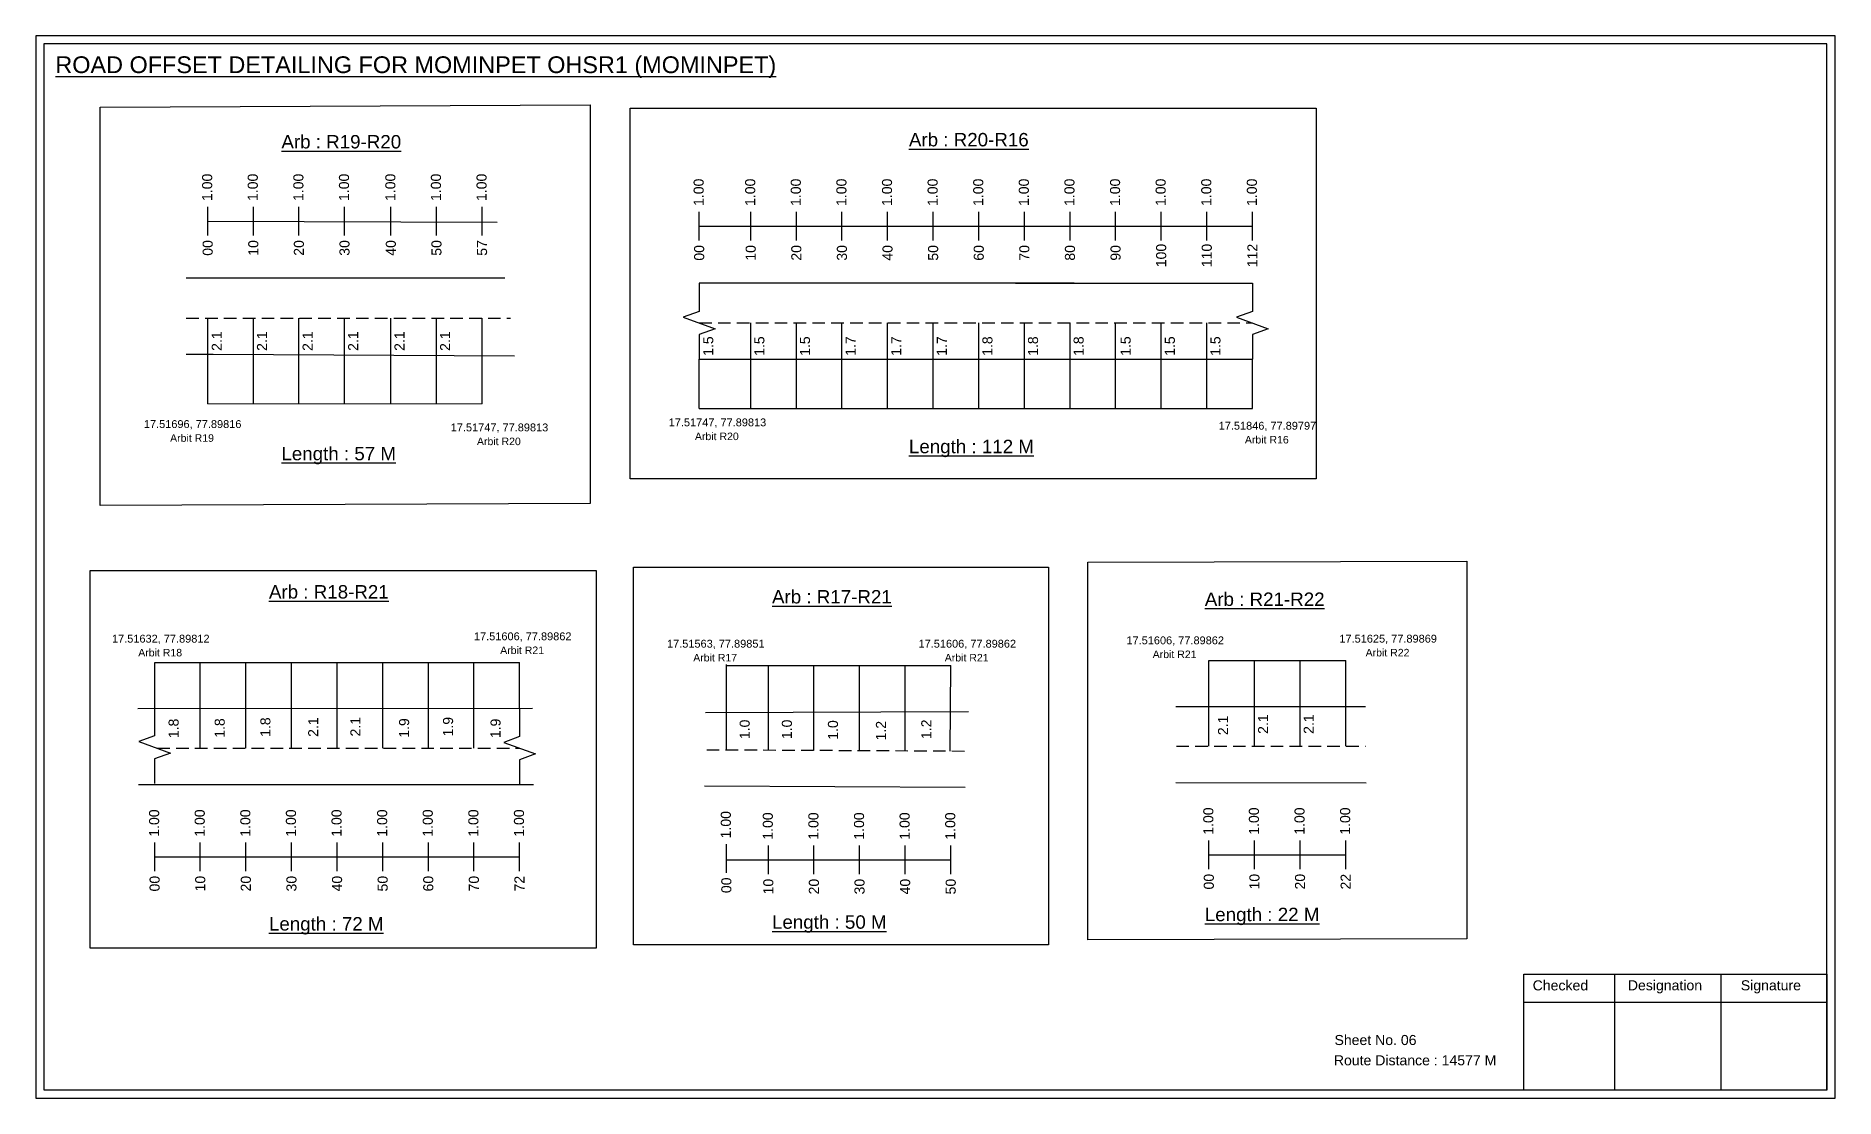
# Model space of a CAD drawing. Header units: inches. Extents: x 1446 to 12099, y 451 to 5049.
# Drawn here: x 6633 to 7169, y 2005 to 2322 of the extents above; entities that cross this region are included whole.
import ezdxf

# ---------------------------------------------------------------- set-up
doc = ezdxf.new("R2010")
doc.units = ezdxf.units.IN
doc.header["$MEASUREMENT"] = 0
doc.linetypes.add('DASHED2', pattern=[0.375, 0.25, -0.125])
doc.layers.add('PDF_Geometry', color=7, linetype='Continuous')
doc.layers.add('PDF_Text', color=5, linetype='Continuous')
doc.styles.add('PDF Arial', font='arial.ttf')
doc.styles.get("Standard").update_dxf_attribs({"font": 'arial.ttf'})

msp = doc.modelspace()

# ---------------------------------------------------------------- texts
at = {"color": 242, "true_color": 0xcd2027}
for s, height, p in [('%%UROAD OFFSET DETAILING FOR MOMINPET OHSR1 (MOMINPET)', 5, (6638.6, 2310.49)), ('%%UArb : R19-R20', 4, (6706.01, 2288.02)), ('%%UArb : R20-R16', 4, (6893.14, 2288.64)), ('%%ULength : 112 M', 4, (6893.14, 2197.14)), ('%%ULength : 57 M', 4, (6706.01, 2195.02)), ('%%UArb : R18-R21', 4, (6702.3, 2153.8)), ('%%UArb : R17-R21', 4, (6852.31, 2152.33)), ('%%UArb : R21-R22', 4, (6981.37, 2151.59)), ('%%ULength : 22 M', 4, (6981.37, 2057.59)), ('%%ULength : 72 M', 4, (6702.3, 2054.8)), ('%%ULength : 50 M', 4, (6852.31, 2055.33))]:
    msp.add_text(s, height=height, dxfattribs=at).set_placement(p)
at = {"color": 217, "true_color": 0x93278f}
for s, p in [('1.00', (6685.37, 2272.34)), ('1.00', (6698.97, 2272.34)), ('1.00', (6712.57, 2272.34)), ('1.00', (6726.17, 2272.34)), ('1.00', (6739.99, 2272.34)), ('1.00', (6753.59, 2272.34)), ('1.00', (6767.19, 2272.34)), ('1.00', (6831.93, 2270.87)), ('1.00', (6847.3, 2270.87)), ('1.00', (6860.9, 2270.87)), ('1.00', (6874.5, 2270.87)), ('1.00', (6888.1, 2270.87)), ('1.00', (6901.7, 2270.87)), ('1.00', (6915.3, 2270.87)), ('1.00', (6928.9, 2270.87)), ('1.00', (6942.5, 2270.87)), ('1.00', (6956.1, 2270.87)), ('1.00', (6969.7, 2270.87)), ('1.00', (6983.3, 2270.87)), ('1.00', (6996.9, 2270.87)), ('00', (6685.52, 2256.02)), ('10', (6699.12, 2256.02)), ('20', (6712.72, 2256.02)), ('30', (6726.32, 2256.02)), ('40', (6740.14, 2256.02)), ('50', (6753.74, 2256.02)), ('57', (6767.34, 2256.02)), ('00', (6832.08, 2254.55)), ('10', (6847.45, 2254.55)), ('20', (6861.05, 2254.55)), ('30', (6874.65, 2254.55)), ('40', (6888.25, 2254.55)), ('50', (6901.85, 2254.55)), ('60', (6915.45, 2254.55)), ('70', (6929.05, 2254.55)), ('80', (6942.65, 2254.55)), ('90', (6956.25, 2254.55)), ('100', (6969.85, 2252.59)), ('110', (6983.45, 2252.59)), ('112', (6997.05, 2252.59)), ('1.00', (6669.55, 2082.76)), ('1.00', (6683.15, 2082.76)), ('1.00', (6696.75, 2082.76)), ('1.00', (6710.35, 2082.76)), ('1.00', (6723.95, 2082.76)), ('1.00', (6737.55, 2082.76)), ('1.00', (6751.15, 2082.76)), ('1.00', (6764.75, 2082.76)), ('1.00', (6778.35, 2082.76)), ('1.00', (6840.03, 2082.27)), ('1.00', (6852.55, 2081.88)), ('1.00', (6866.15, 2081.88)), ('1.00', (6879.75, 2081.88)), ('1.00', (6893.35, 2081.88)), ('1.00', (6906.95, 2081.88)), ('1.00', (6983.91, 2083.35)), ('1.00', (6997.51, 2083.35)), ('1.00', (7011.11, 2083.35)), ('1.00', (7024.71, 2083.35)), ('00', (6669.7, 2066.44)), ('10', (6683.3, 2066.44)), ('20', (6696.9, 2066.44)), ('30', (6710.5, 2066.44)), ('40', (6724.1, 2066.44)), ('50', (6737.7, 2066.44)), ('60', (6751.3, 2066.44)), ('70', (6764.9, 2066.44)), ('72', (6778.5, 2066.44)), ('00', (6984.06, 2067.03)), ('10', (6997.66, 2067.03)), ('20', (7011.26, 2067.03)), ('22', (7024.86, 2067.03)), ('00', (6840.18, 2065.95)), ('10', (6852.7, 2065.56)), ('20', (6866.3, 2065.56)), ('30', (6879.9, 2065.56)), ('40', (6893.5, 2065.56)), ('50', (6907.1, 2065.56))]:
    msp.add_text(s, height=3, rotation=90, dxfattribs=at).set_placement(p)
for s, p in [('2.1', (6688.22, 2227.64)), ('2.1', (6701.71, 2227.64)), ('2.1', (6715.31, 2227.64)), ('2.1', (6728.91, 2227.64)), ('2.1', (6742.73, 2227.64)), ('2.1', (6756.33, 2227.64)), ('1.5', (6834.78, 2226.16)), ('1.5', (6850.04, 2226.16)), ('1.5', (6863.64, 2226.16)), ('1.7', (6877.24, 2226.16)), ('1.7', (6890.84, 2226.16)), ('1.7', (6904.44, 2226.16)), ('1.8', (6918.04, 2226.16)), ('1.8', (6931.64, 2226.16)), ('1.8', (6945.24, 2226.16)), ('1.5', (6959.27, 2226.16)), ('1.5', (6972.44, 2226.16)), ('1.5', (6986.04, 2226.16)), ('1.8', (6675.36, 2112.15)), ('1.8', (6689.11, 2112.27)), ('1.8', (6702.73, 2112.53)), ('2.1', (6716.99, 2112.53)), ('2.1', (6729.58, 2112.66)), ('1.9', (6744.1, 2112.27)), ('1.9', (6757.2, 2112.66)), ('1.9', (6771.36, 2112.16)), ('1.0', (6845.66, 2111.87)), ('1.0', (6858.24, 2111.87)), ('1.0', (6871.98, 2111.68)), ('1.2', (6886.29, 2111.48)), ('1.2', (6899.81, 2111.9)), ('2.1', (6988.3, 2113.06)), ('2.1', (7000.25, 2113.43)), ('2.1', (7013.85, 2113.43))]:
    msp.add_text(s, height=3, rotation=90).set_placement(p)
at = {"color": 5}
for s, height, p in [('17.51696, 77.89816', 2.34, (6665, 2204.66)), ('17.51747, 77.89813', 2.34, (6756.5, 2203.66)), ('17.51747, 77.89813', 2.34, (6821.5, 2205.16)), ('17.51846, 77.89797', 2.34, (6985.5, 2204.16)), ('Arbit R19', 2.246, (6672.82, 2200.54)), ('Arbit R20', 2.246, (6764.32, 2199.54)), ('Arbit R20', 2.246, (6829.32, 2201.04)), ('Arbit R16', 2.246, (6993.32, 2200.04)), ('17.51632, 77.89812', 2.34, (6655.5, 2140.66)), ('17.51606, 77.89862', 2.34, (6763.43, 2141.36)), ('17.51563, 77.89851', 2.34, (6821, 2139.16)), ('17.51606, 77.89862', 2.34, (6896, 2139.16)), ('17.51606, 77.89862', 2.34, (6958, 2140.16)), ('17.51625, 77.89869', 2.34, (7021.5, 2140.66)), ('Arbit R18', 2.246, (6663.32, 2136.54)), ('Arbit R21', 2.246, (6771.25, 2137.24)), ('Arbit R17', 2.246, (6828.82, 2135.04)), ('Arbit R21', 2.246, (6903.82, 2135.04)), ('Arbit R21', 2.246, (6965.82, 2136.04)), ('Arbit R22', 2.246, (7029.32, 2136.54))]:
    msp.add_text(s, height=height, dxfattribs=at).set_placement(p)
for s, p in [('Sheet No. 06', (7020.04, 2020.65)), ('Route Distance : 14577 M', (7019.85, 2014.6))]:
    msp.add_text(s, height=3).set_placement(p)
at = {"layer": 'PDF_Text', "color": 7, "attachment_point": 7, "style": 'PDF Arial'}
for s, insert, char_height in [('Checked', (7079.14, 2036.9), 3.001), ('Designation', (7107.52, 2036.06), 3.0006), ('Signature', (7141.2, 2036.06), 3.001)]:
    msp.add_mtext(s, dxfattribs=dict(at, insert=insert, char_height=char_height))

# ---------------------------------------------------------------- linework, layer by layer
at = {"color": 217, "true_color": 0x93278f}
for p, q in [((6684.04, 2262.05), (6684.04, 2270.61)), ((6697.64, 2262.05), (6697.64, 2270.61)), ((6711.24, 2262.05), (6711.24, 2270.61)), ((6724.84, 2262.05), (6724.84, 2270.61)), ((6738.66, 2262.05), (6738.66, 2270.61)), ((6752.26, 2262.05), (6752.26, 2270.61)), ((6765.86, 2262.05), (6765.86, 2270.61)), ((6684.04, 2266.32), (6770.37, 2266.08)), ((6830.6, 2260.57), (6830.6, 2269.13)), ((6830.6, 2264.84), (6995.57, 2264.84)), ((6845.97, 2260.57), (6845.97, 2269.13)), ((6859.57, 2260.57), (6859.57, 2269.13)), ((6873.17, 2260.57), (6873.17, 2269.13)), ((6886.77, 2260.57), (6886.77, 2269.13)), ((6900.37, 2260.57), (6900.37, 2269.13)), ((6913.97, 2260.57), (6913.97, 2269.13)), ((6927.57, 2260.57), (6927.57, 2269.13)), ((6941.17, 2260.57), (6941.17, 2269.13)), ((6954.77, 2260.57), (6954.77, 2269.13)), ((6968.37, 2260.57), (6968.37, 2269.13)), ((6981.97, 2260.57), (6981.97, 2269.13)), ((6995.57, 2260.57), (6995.57, 2269.13)), ((6982.58, 2073.05), (6982.58, 2081.61)), ((6996.18, 2073.05), (6996.18, 2081.61)), ((7009.78, 2073.05), (7009.78, 2081.61)), ((7023.38, 2073.05), (7023.38, 2081.61)), ((6668.23, 2072.46), (6668.23, 2081.02)), ((6668.23, 2076.73), (6777.03, 2076.73)), ((6681.83, 2072.46), (6681.83, 2081.02)), ((6695.43, 2072.46), (6695.43, 2081.02)), ((6709.03, 2072.46), (6709.03, 2081.02)), ((6722.63, 2072.46), (6722.63, 2081.02)), ((6736.23, 2072.46), (6736.23, 2081.02)), ((6749.83, 2072.46), (6749.83, 2081.02)), ((6763.43, 2072.46), (6763.43, 2081.02)), ((6777.03, 2072.46), (6777.03, 2081.02)), ((6838.7, 2071.97), (6838.7, 2080.53)), ((6851.22, 2071.59), (6851.22, 2080.14)), ((6864.82, 2071.59), (6864.82, 2080.14)), ((6878.42, 2071.59), (6878.42, 2080.14)), ((6892.02, 2071.59), (6892.02, 2080.14)), ((6905.62, 2071.59), (6905.62, 2080.14)), ((6982.58, 2077.32), (7023.38, 2077.33)), ((6838.7, 2075.86), (6905.62, 2075.87))]:
    msp.add_line(p, q, dxfattribs=at)
for p, q in [((6772.59, 2249.33), (6677.63, 2249.33)), ((6942.37, 2247.85), (6830.6, 2247.85)), ((6924.9, 2247.85), (6995.57, 2247.85)), ((6684.04, 2211.91), (6684.04, 2237.44)), ((6697.64, 2211.91), (6697.64, 2237.44)), ((6711.24, 2211.91), (6711.24, 2237.44)), ((6724.84, 2211.91), (6724.84, 2237.44)), ((6738.66, 2211.91), (6738.66, 2237.44)), ((6752.26, 2211.91), (6752.26, 2237.44)), ((6765.86, 2211.91), (6765.86, 2237.44)), ((6845.97, 2210.43), (6845.97, 2235.97)), ((6859.57, 2210.43), (6859.57, 2235.97)), ((6873.17, 2210.43), (6873.17, 2235.97)), ((6886.77, 2210.43), (6886.77, 2235.97)), ((6900.37, 2210.43), (6900.37, 2235.97)), ((6913.97, 2210.43), (6913.97, 2235.97)), ((6927.57, 2210.43), (6927.57, 2235.97)), ((6941.17, 2210.43), (6941.17, 2235.97)), ((6954.77, 2210.43), (6954.77, 2235.97)), ((6968.37, 2210.43), (6968.37, 2235.97)), ((6981.97, 2210.43), (6981.97, 2235.97)), ((6677.63, 2226.64), (6685.69, 2226.64)), ((6685.69, 2226.64), (6775.54, 2226.14)), ((6830.6, 2225.16), (6995.57, 2225.16)), ((6830.6, 2210.43), (6830.6, 2225.16)), ((6995.57, 2210.43), (6995.57, 2225.16)), ((6982.58, 2109.75), (6982.58, 2135.29)), ((6996.18, 2109.75), (6996.18, 2135.29)), ((7009.78, 2109.75), (7009.78, 2135.29)), ((7023.38, 2109.75), (7023.38, 2135.29)), ((6668.23, 2121.05), (6668.23, 2134.7)), ((6681.83, 2109.16), (6681.83, 2134.7)), ((6695.43, 2109.16), (6695.43, 2134.7)), ((6709.03, 2109.16), (6709.03, 2134.7)), ((6722.63, 2109.16), (6722.63, 2134.7)), ((6736.23, 2109.16), (6736.23, 2134.7)), ((6749.83, 2109.16), (6749.83, 2134.7)), ((6763.43, 2109.16), (6763.43, 2134.7)), ((6777.03, 2121.05), (6777.03, 2134.7)), ((6838.7, 2108.59), (6838.7, 2134.12)), ((6851.22, 2108.54), (6851.22, 2133.82)), ((6864.82, 2108.48), (6864.82, 2133.82)), ((6878.42, 2108.54), (6878.42, 2133.82)), ((6892.02, 2108.28), (6892.02, 2133.82)), ((6905.4, 2108.32), (6905.62, 2133.82)), ((6663.23, 2121.05), (6780.85, 2121.1)), ((6832.5, 2119.79), (6910.87, 2120.15)), ((6972.75, 2121.64), (7029.24, 2121.64)), ((6663.38, 2098.36), (6781.16, 2098.36)), ((6832.13, 2097.94), (6909.86, 2097.51)), ((6972.75, 2098.95), (7029.46, 2098.82))]:
    msp.add_line(p, q)
at = {"linetype": 'DASHED2', "ltscale": 15}
for p, q in [((6677.63, 2237.44), (6774.31, 2237.44)), ((6830.6, 2235.97), (6995.57, 2235.97)), ((6668.99, 2109.16), (6777.03, 2109.16)), ((6832.84, 2108.73), (6911.13, 2108.32)), ((6972.9, 2109.75), (7029.24, 2109.75))]:
    msp.add_line(p, q, dxfattribs=at)
at = {"color": 5}
for p, q in [((6684.04, 2211.91), (6765.86, 2211.93)), ((6830.6, 2210.43), (6995.57, 2210.43)), ((6982.58, 2135.29), (7023.38, 2135.29)), ((6668.23, 2134.7), (6777.03, 2134.7)), ((6838.7, 2133.82), (6905.62, 2133.82))]:
    msp.add_line(p, q, dxfattribs=at)
for points in [[(6652, 2300.32), (6798.04, 2300.99), (6798.04, 2182.17), (6652, 2181.5)], [(6810, 2300), (7014.56, 2300), (7014.56, 2189.5), (6810, 2189.5)], [(6649, 2162.18), (6799.85, 2162.18), (6799.85, 2049.5), (6649, 2049.5)], [(6811, 2163.18), (6934.8, 2163.18), (6934.8, 2050.5), (6811, 2050.5)], [(6946.5, 2164.68), (7059.5, 2164.97), (7059.5, 2052.29), (6946.5, 2052)]]:
    msp.add_lwpolyline(points, close=True)
at = {"linetype": 'Continuous'}
for points in [[(6830.6, 2247.85), (6830.6, 2239.42), (6825.86, 2237.69), (6835.34, 2234.24), (6830.6, 2232.51), (6830.6, 2225.16)], [(6995.57, 2247.85), (6995.57, 2239.42), (6990.83, 2237.69), (7000.31, 2234.24), (6995.57, 2232.51), (6995.57, 2225.16)], [(6668.21, 2121.33), (6668.21, 2112.9), (6663.47, 2111.17), (6672.95, 2107.72), (6668.21, 2105.99), (6668.21, 2098.64)], [(6777.03, 2121.05), (6777.03, 2112.61), (6772.29, 2110.89), (6781.77, 2107.44), (6777.03, 2105.71), (6777.03, 2098.36)]]:
    msp.add_lwpolyline(points, dxfattribs=at)
at = {"layer": 'PDF_Geometry'}
for points in [[(6632.82, 2321.56), (6632.82, 2004.85), (7169.3, 2004.85), (7169.3, 2321.56)], [(6635.15, 2319.23), (6635.15, 2007.27), (7166.88, 2007.27), (7166.88, 2319.23)]]:
    msp.add_lwpolyline(points, close=True, dxfattribs=at)
at = {"layer": 'PDF_Geometry', "color": 242, "true_color": 0xcc1f26}
msp.add_lwpolyline([(7166.88, 2007.17), (7076.54, 2007.17), (7076.54, 2041.78), (7166.88, 2041.78)], close=True, dxfattribs=at)
for points in [[(7103.52, 2041.78), (7103.52, 2007.17)], [(7135.24, 2041.78), (7135.24, 2007.17)], [(7076.54, 2033.41), (7166.88, 2033.41)]]:
    msp.add_lwpolyline(points, dxfattribs=at)

msp.set_redraw_order([(e.dxf.handle, doc.entitydb.next_handle()) for e in msp.query("TEXT MTEXT ATTDEF DIMENSION ARC_DIMENSION")])  # texts and dimensions are drawn at this point

doc.saveas('drawing.dxf')
